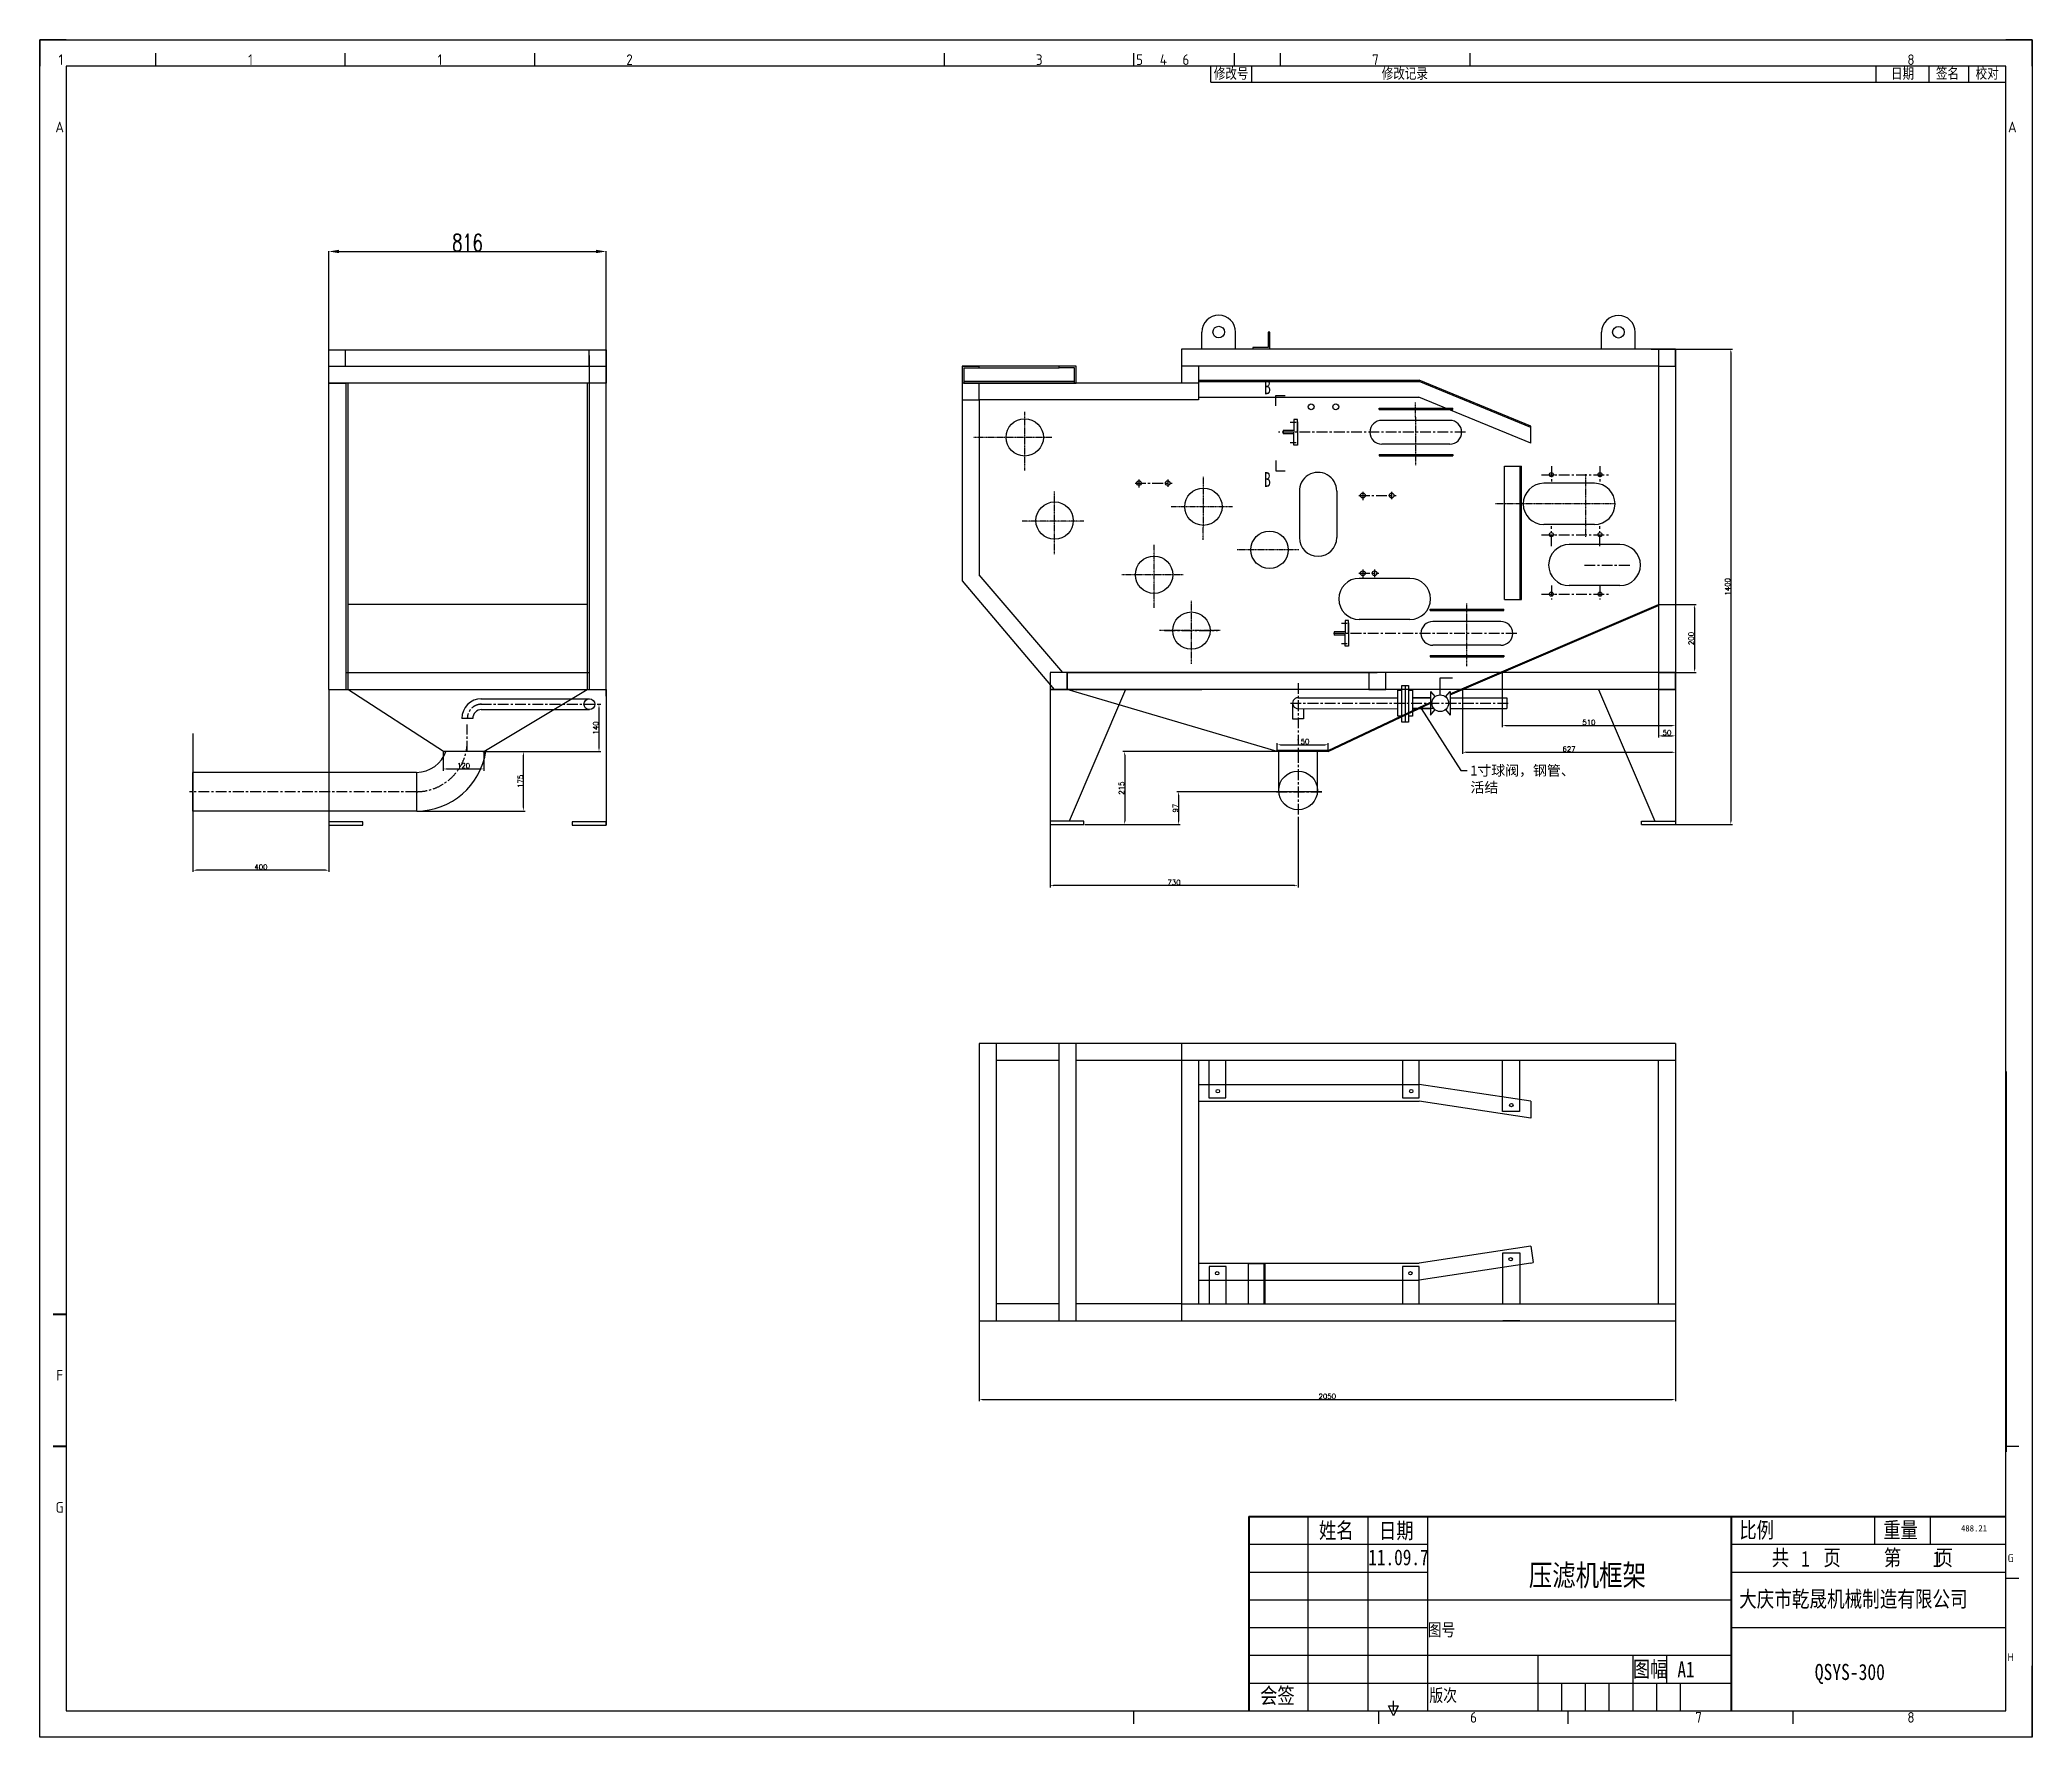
# Model space of a CAD drawing. Header units: inches. Extents: x -166203 to -65610, y -6981 to 11093.
# Drawn here: x -89751 to -83886, y -6981 to -1984 of the extents above; entities that cross this region are included whole.
import ezdxf
from ezdxf.enums import TextEntityAlignment as Align

# ---------------------------------------------------------------- set-up
doc = ezdxf.new("R2010")
doc.units = ezdxf.units.IN
doc.header["$MEASUREMENT"] = 0
doc.linetypes.add('CENTERX2', pattern=[101.6, 63.5, -12.7, 12.7, -12.7])
doc.linetypes.add('HIDDEN2', pattern=[0.1875, 0.125, -0.0625])
doc.layers.get('0').update_dxf_attribs({"lineweight": 25})
doc.layers.get('Defpoints').update_dxf_attribs({"color": 5})
for name, color, linetype in [('FRAME035', 2, 'Continuous'), ('ZHU', 7, 'Continuous'), ('中心线', 1, 'CENTERX2'), ('细线', 30, 'Continuous'), ('虚线', 3, 'HIDDEN2')]:
    doc.layers.add(name, color=color, linetype=linetype)
doc.layers.add('图层2', color=3, linetype='Continuous', lineweight=40)
doc.styles.add('ISOCP', font='isocp.shx')
doc.styles.get("Standard").update_dxf_attribs({"font": 'txt.shx', "bigfont": 'whgtxt.shx'})
doc.styles.add('STYLE1', font='SIMFANG.TTF', dxfattribs={"width": 0.8, "height": 4})
doc.styles.add('宋体', font='txt.shx', dxfattribs={"width": 0.7, "bigfont": 'whgtxt.shx'})
doc.dimstyles.new('ISO-25', dxfattribs={"dimscale": 0, "dimtxt": 50, "dimasz": 30, "dimexe": 1.25, "dimexo": 0.625, "dimgap": 1, "dimtad": 1, "dimdec": 0, "dimzin": 1, "dimdsep": 46, "dimtxsty": '宋体', "dimcen": 2.5, "dimclrd": 4, "dimclre": 4, "dimclrt": 4, "dimadec": 0, "dimazin": 0, "dimtfac": 1, "dimtdec": 0, "dimtofl": 0, "dimtmove": 0, "dimatfit": 3, "dimfxl": 0, "dimtolj": 1, "dimtzin": 1, "dimarcsym": 0})
doc.dimstyles.get("Standard").update_dxf_attribs({"dimtxt": 15, "dimasz": 10, "dimexe": 5, "dimexo": 2, "dimgap": 2, "dimtad": 1, "dimdec": 0, "dimzin": 0, "dimdsep": 46, "dimtxsty": 'Standard', "dimcen": 0.09, "dimclrd": 4, "dimclre": 4, "dimclrt": 4, "dimadec": 1, "dimazin": 0, "dimtfac": 1, "dimtdec": 0, "dimtofl": 0, "dimtmove": 0, "dimatfit": 3, "dimfxl": 0, "dimtolj": 1, "dimtzin": 0, "dimarcsym": 0})

msp = doc.modelspace()

# ---------------------------------------------------------------- texts
at = {"color": 3, "linetype": 'Continuous', "style": 'ISOCP'}
for s, height, p in [('1', 31.1, (-89688.4, -2042.7)), ('1', 31.1, (-89130.5, -2042.7)), ('1', 31.1, (-88572.6, -2042.7)), ('2', 31.1, (-88014.6, -2042.7)), ('3', 31.1, (-86808.7, -2042.7)), ('5', 31.1, (-86513.3, -2042.7)), ('4', 31.1, (-86443.3, -2042.7)), ('6', 31.1, (-86376.9, -2042.7)), ('7', 31.1, (-85819, -2042.7)), ('8', 31.1, (-84242.6, -2042.7)), ('A', 31.1, (-89692.2, -2241)), ('A', 31.1, (-83944.2, -2241)), ('G', 23.3, (-83949, -6454.1)), ('H', 23.3, (-83949, -6745.7)), ('6', 31.1, (-85530.1, -6922.7)), ('7', 31.1, (-84867.8, -6922.7)), ('8', 31.1, (-84242.6, -6922.7))]:
    msp.add_text(s, height=height, dxfattribs=at).set_placement(p, align=Align.MIDDLE)
at = {"color": 3, "linetype": 'Continuous', "style": 'STYLE1', "width": 0.8}
for s, height, p in [('修改号', 31.1, (-86294.8, -2098.8)), ('修改记录', 31.1, (-85800.4, -2098.8)), ('日期', 31.1, (-84301.3, -2098.8)), ('签名', 31.1, (-84169, -2098.3)), ('校对', 31.1, (-84052.3, -2098.4)), ('姓名', 46.66, (-85985.2, -6395.7)), ('日期', 46.66, (-85808.4, -6396.4)), ('比例', 46.66, (-84747.8, -6394.6)), ('重量', 46.66, (-84324.1, -6394.4)), ('11.09.7', 46.66, (-85840.1, -6474.9)), ('1', 46.7, (-84565.9, -6479.4)), ('1', 46.7, (-84178.7, -6480.4)), ('压滤机框架', 63.23, (-85367.6, -6535.8)), ('大庆市乾晟机械制造有限公司', 47.421, (-84748.4, -6597.9)), ('图号', 37.32, (-85665.2, -6683.3)), ('图幅', 46.66, (-85061.1, -6804)), ('A1', 46.66, (-84930.1, -6804.8)), ('QSYS-300', 47.42, (-84525.7, -6812.7)), ('会签', 46.66, (-86158.6, -6882.1)), ('版次', 37.32, (-85660.3, -6876.4))]:
    msp.add_text(s, height=height, dxfattribs=at).set_placement(p)
at = {"color": 2, "linetype": 'Continuous', "style": 'STYLE1', "width": 0.8}
msp.add_text('共    页     第    页', height=46.656, dxfattribs=at).set_placement((-84652.6, -6475.9))
at = {"ltscale": 0.5, "char_height": 43.36, "width": 387.334, "style": '宋体'}
for insert, attachment_point in [((-86147.5, -2984.3), 1), ((-86147.5, -3300.3), 7)]:
    msp.add_mtext('{\\fNSimSun|b0|i0|c134|p49;B}', dxfattribs=dict(at, insert=insert, attachment_point=attachment_point))
at = {"color": 4, "ltscale": 0.5, "insert": (-85539.3, -4120.1), "char_height": 30, "width": 306.267, "attachment_point": 1}
msp.add_mtext('{\\fSimSun|b0|i0|c134|p2;1寸球阀，钢管、活结}', dxfattribs=at)
at = {"ltscale": 2, "insert": (-84185.2, -6331.7), "char_height": 15, "width": 221.616, "attachment_point": 1}
msp.add_mtext('\\pl105;{\\fSimSun|b0|i0|c134|p2;\\C3;\\P\\pl90;\\H1.25x;488.21}', dxfattribs=at)
at = {"layer": '图层2', "color": 3, "linetype": 'Continuous', "style": 'ISOCP'}
for s, p in [('F', (-89692.2, -5915.7)), ('G', (-89692.2, -6304.5))]:
    msp.add_text(s, height=31.1, dxfattribs=at).set_placement(p, align=Align.MIDDLE)

# ---------------------------------------------------------------- blocks, each defined once
blk = doc.blocks.new('*D203')
at = {"color": 4, "lineweight": -2, "ltscale": 0.5}
for p, q in [((-88899.7, -2969), (-88899.7, -2606.2)), ((-88869.7, -2607.4), (-88113.7, -2607.4)), ((-88083.7, -2994), (-88083.7, -2606.2))]:
    blk.add_line(p, q, dxfattribs=at)
at = {"color": 4, "ltscale": 0.5}
for points in [[(-88869.7, -2602.4), (-88869.7, -2612.4), (-88899.7, -2607.4)], [(-88113.7, -2602.4), (-88113.7, -2612.4), (-88083.7, -2607.4)]]:
    blk.add_solid(points, dxfattribs=at)
at = {"layer": 'Defpoints', "color": 0, "ltscale": 0.5}
for p in [(-88083.7, -2607.4), (-88899.7, -2969.6), (-88083.7, -2994.6)]:
    blk.add_point(p, dxfattribs=at)
at = {"color": 4, "ltscale": 0.5, "insert": (-88491.7, -2581.4), "char_height": 50, "attachment_point": 5, "style": '宋体'}
blk.add_mtext('\\A1;816', dxfattribs=at)
blk = doc.blocks.new('*D204')
at = {"color": 4, "lineweight": -2, "ltscale": 0.5}
for p, q in [((-86985.8, -5728.5), (-86985.8, -5992.2)), ((-84935.8, -5728.5), (-84935.8, -5992.2)), ((-86975.8, -5987.2), (-84945.8, -5987.2))]:
    blk.add_line(p, q, dxfattribs=at)
at = {"color": 4, "ltscale": 0.5}
for points in [[(-86975.8, -5985.6), (-86975.8, -5988.9), (-86985.8, -5987.2)], [(-84945.8, -5985.6), (-84945.8, -5988.9), (-84935.8, -5987.2)]]:
    blk.add_solid(points, dxfattribs=at)
at = {"layer": 'Defpoints', "color": 0, "ltscale": 0.5}
for p in [(-86985.8, -5726.5), (-84935.8, -5726.5), (-84935.8, -5987.2)]:
    blk.add_point(p, dxfattribs=at)
at = {"color": 4, "ltscale": 0.5, "insert": (-85960.8, -5977.7), "char_height": 15, "attachment_point": 5}
blk.add_mtext('\\A1;2050', dxfattribs=at)
blk = doc.blocks.new('*D205')
at = {"color": 4, "lineweight": -2, "ltscale": 0.5}
for p, q in [((-85007.5, -2894.6), (-84767.9, -2894.6)), ((-84772.9, -2904.6), (-84772.9, -4284.6)), ((-84947.1, -4294.6), (-84767.9, -4294.6))]:
    blk.add_line(p, q, dxfattribs=at)
at = {"color": 4, "ltscale": 0.5}
for points in [[(-84774.5, -2904.6), (-84771.2, -2904.6), (-84772.9, -2894.6)], [(-84774.5, -4284.6), (-84771.2, -4284.6), (-84772.9, -4294.6)]]:
    blk.add_solid(points, dxfattribs=at)
at = {"layer": 'Defpoints', "color": 0, "ltscale": 0.5}
for p in [(-85009.5, -2894.6), (-84949.1, -4294.6), (-84772.9, -4294.6)]:
    blk.add_point(p, dxfattribs=at)
at = {"color": 4, "ltscale": 0.5, "insert": (-84782.4, -3594.6), "char_height": 15, "attachment_point": 5, "rotation": 90}
blk.add_mtext('\\A1;1400', dxfattribs=at)
blk = doc.blocks.new('*D208')
at = {"color": 4, "lineweight": -2, "ltscale": 0.5}
for p, q in [((-88368.7, -4079.7), (-88321.5, -4079.7)), ((-88326.5, -4244.7), (-88326.5, -4089.7)), ((-88640.2, -4254.7), (-88321.5, -4254.7))]:
    blk.add_line(p, q, dxfattribs=at)
at = {"color": 4, "ltscale": 0.5}
for points in [[(-88328.2, -4089.7), (-88324.8, -4089.7), (-88326.5, -4079.7)], [(-88328.2, -4244.7), (-88324.8, -4244.7), (-88326.5, -4254.7)]]:
    blk.add_solid(points, dxfattribs=at)
at = {"layer": 'Defpoints', "color": 0, "ltscale": 0.5}
for p in [(-88370.7, -4079.7), (-88326.5, -4079.7), (-88642.2, -4254.7)]:
    blk.add_point(p, dxfattribs=at)
at = {"color": 4, "ltscale": 0.5, "insert": (-88336, -4167.2), "char_height": 15, "attachment_point": 5, "rotation": 90}
blk.add_mtext('\\A1;175', dxfattribs=at)
blk = doc.blocks.new('*D209')
at = {"color": 4, "lineweight": -2, "ltscale": 0.5}
for p, q in [((-88107.6, -3940.1), (-88099.6, -3940.1)), ((-88104.6, -3950.1), (-88104.6, -4069.7)), ((-88446.9, -4079.7), (-88099.6, -4079.7))]:
    blk.add_line(p, q, dxfattribs=at)
at = {"color": 4, "ltscale": 0.5}
for points in [[(-88106.2, -3950.1), (-88102.9, -3950.1), (-88104.6, -3940.1)], [(-88106.2, -4069.7), (-88102.9, -4069.7), (-88104.6, -4079.7)]]:
    blk.add_solid(points, dxfattribs=at)
at = {"layer": 'Defpoints', "color": 0, "ltscale": 0.5}
for p in [(-88109.6, -3940.1), (-88448.9, -4079.7), (-88104.6, -4079.7)]:
    blk.add_point(p, dxfattribs=at)
at = {"color": 4, "ltscale": 0.5, "insert": (-88114.1, -4009.9), "char_height": 15, "attachment_point": 5, "rotation": 90}
blk.add_mtext('\\A1;140', dxfattribs=at)
blk = doc.blocks.new('*D210')
at = {"color": 4, "lineweight": -2, "ltscale": 0.5}
for p, q in [((-88563.2, -4081.7), (-88563.2, -4135.8)), ((-88443.1, -4081.7), (-88443.1, -4135.8)), ((-88553.2, -4130.8), (-88453.1, -4130.8))]:
    blk.add_line(p, q, dxfattribs=at)
at = {"color": 4, "ltscale": 0.5}
for points in [[(-88553.2, -4129.1), (-88553.2, -4132.4), (-88563.2, -4130.8)], [(-88453.1, -4129.1), (-88453.1, -4132.4), (-88443.1, -4130.8)]]:
    blk.add_solid(points, dxfattribs=at)
at = {"layer": 'Defpoints', "color": 0, "ltscale": 0.5}
for p in [(-88563.2, -4079.7), (-88443.1, -4079.7), (-88443.1, -4130.8)]:
    blk.add_point(p, dxfattribs=at)
at = {"color": 4, "ltscale": 0.5, "insert": (-88503.2, -4121.3), "char_height": 15, "attachment_point": 5}
blk.add_mtext('\\A1;120', dxfattribs=at)
blk = doc.blocks.new('*D211')
at = {"color": 4, "lineweight": -2, "ltscale": 0.5}
for p, q in [((-89299.7, -4026.2), (-89299.7, -4433.8)), ((-88899.7, -4235.5), (-88899.7, -4433.8)), ((-88909.7, -4428.8), (-89289.7, -4428.8))]:
    blk.add_line(p, q, dxfattribs=at)
at = {"color": 4, "ltscale": 0.5}
for points in [[(-89289.7, -4427.2), (-89289.7, -4430.5), (-89299.7, -4428.8)], [(-88909.7, -4427.2), (-88909.7, -4430.5), (-88899.7, -4428.8)]]:
    blk.add_solid(points, dxfattribs=at)
at = {"layer": 'Defpoints', "color": 0, "ltscale": 0.5}
for p in [(-89299.7, -4024.2), (-88899.7, -4233.5), (-89299.7, -4428.8)]:
    blk.add_point(p, dxfattribs=at)
at = {"color": 4, "ltscale": 0.5, "insert": (-89099.7, -4419.3), "char_height": 15, "attachment_point": 5}
blk.add_mtext('\\A1;400', dxfattribs=at)
blk = doc.blocks.new('*D216')
at = {"color": 4, "lineweight": -2, "ltscale": 0.5}
for p, q in [((-86108, -4077.7), (-86108, -4054.6)), ((-86098, -4059.6), (-85967.7, -4059.6)), ((-85957.7, -4077.7), (-85957.7, -4054.6))]:
    blk.add_line(p, q, dxfattribs=at)
at = {"color": 4, "ltscale": 0.5}
for points in [[(-86098, -4057.9), (-86098, -4061.2), (-86108, -4059.6)], [(-85967.7, -4057.9), (-85967.7, -4061.2), (-85957.7, -4059.6)]]:
    blk.add_solid(points, dxfattribs=at)
at = {"layer": 'Defpoints', "color": 0, "ltscale": 0.5}
for p in [(-86108, -4079.7), (-85957.7, -4059.6), (-85957.7, -4079.7)]:
    blk.add_point(p, dxfattribs=at)
at = {"color": 4, "ltscale": 0.5, "insert": (-86032.8, -4050.1), "char_height": 15, "attachment_point": 5}
blk.add_mtext('\\A1;150', dxfattribs=at)
blk = doc.blocks.new('*D217')
at = {"color": 4, "lineweight": -2, "ltscale": 0.5}
for p, q in [((-86110, -4079.7), (-86562.1, -4079.7)), ((-86557.1, -4089.7), (-86557.1, -4284.6)), ((-86674.9, -4294.6), (-86552.1, -4294.6))]:
    blk.add_line(p, q, dxfattribs=at)
at = {"color": 4, "ltscale": 0.5}
for points in [[(-86558.8, -4089.7), (-86555.4, -4089.7), (-86557.1, -4079.7)], [(-86558.8, -4284.6), (-86555.4, -4284.6), (-86557.1, -4294.6)]]:
    blk.add_solid(points, dxfattribs=at)
at = {"layer": 'Defpoints', "color": 0, "ltscale": 0.5}
for p in [(-86108, -4079.7), (-86676.9, -4294.6), (-86557.1, -4294.6)]:
    blk.add_point(p, dxfattribs=at)
at = {"color": 4, "ltscale": 0.5, "insert": (-86566.6, -4187.2), "char_height": 15, "attachment_point": 5, "rotation": 90}
blk.add_mtext('\\A1;215', dxfattribs=at)
blk = doc.blocks.new('*D218')
at = {"color": 4, "lineweight": -2, "ltscale": 0.5}
for p, q in [((-84985.8, -3651.8), (-84985.8, -4038.4)), ((-84935.8, -3848.6), (-84935.8, -4038.4)), ((-84975.8, -4033.4), (-84945.8, -4033.4))]:
    blk.add_line(p, q, dxfattribs=at)
at = {"color": 4, "ltscale": 0.5}
for points in [[(-84975.8, -4031.7), (-84975.8, -4035), (-84985.8, -4033.4)], [(-84945.8, -4031.7), (-84945.8, -4035), (-84935.8, -4033.4)]]:
    blk.add_solid(points, dxfattribs=at)
at = {"layer": 'Defpoints', "color": 0, "ltscale": 0.5}
for p in [(-84985.8, -3649.8), (-84935.8, -3846.6), (-84935.8, -4033.4)]:
    blk.add_point(p, dxfattribs=at)
at = {"color": 4, "ltscale": 0.5, "insert": (-84960.8, -4023.9), "char_height": 15, "attachment_point": 5}
blk.add_mtext('\\A1;50', dxfattribs=at)
blk = doc.blocks.new('*D219')
at = {"color": 4, "lineweight": -2, "ltscale": 0.5}
for p, q in [((-84983.8, -3646.8), (-84875.1, -3646.8)), ((-84880.1, -3656.8), (-84880.1, -3836.6)), ((-84983.8, -3846.6), (-84875.1, -3846.6))]:
    blk.add_line(p, q, dxfattribs=at)
at = {"color": 4, "ltscale": 0.5}
for points in [[(-84881.8, -3656.8), (-84878.4, -3656.8), (-84880.1, -3646.8)], [(-84881.8, -3836.6), (-84878.4, -3836.6), (-84880.1, -3846.6)]]:
    blk.add_solid(points, dxfattribs=at)
at = {"layer": 'Defpoints', "color": 0, "ltscale": 0.5}
for p in [(-84985.8, -3646.8), (-84985.8, -3846.6), (-84880.1, -3846.6)]:
    blk.add_point(p, dxfattribs=at)
at = {"color": 4, "ltscale": 0.5, "insert": (-84889.6, -3746.7), "char_height": 15, "attachment_point": 5, "rotation": 90}
blk.add_mtext('\\A1;200', dxfattribs=at)
blk = doc.blocks.new('*D220')
at = {"color": 4, "lineweight": -2, "ltscale": 0.5}
for p, q in [((-85976.8, -4197.7), (-86403.4, -4197.7)), ((-86398.4, -4207.7), (-86398.4, -4284.6)), ((-86595.2, -4294.6), (-86393.4, -4294.6))]:
    blk.add_line(p, q, dxfattribs=at)
at = {"color": 4, "ltscale": 0.5}
for points in [[(-86400.1, -4207.7), (-86396.7, -4207.7), (-86398.4, -4197.7)], [(-86400.1, -4284.6), (-86396.7, -4284.6), (-86398.4, -4294.6)]]:
    blk.add_solid(points, dxfattribs=at)
at = {"layer": 'Defpoints', "color": 0, "ltscale": 0.5}
for p in [(-85974.8, -4197.7), (-86597.2, -4294.6), (-86398.4, -4294.6)]:
    blk.add_point(p, dxfattribs=at)
at = {"color": 4, "ltscale": 0.5, "insert": (-86407.9, -4246.2), "char_height": 15, "attachment_point": 5, "rotation": 90}
blk.add_mtext('\\A1;97', dxfattribs=at)
blk = doc.blocks.new('*D221')
at = {"color": 4, "lineweight": -2, "ltscale": 0.5}
for p, q in [((-86776.9, -4250.4), (-86776.9, -4479.3)), ((-86046.8, -4272.1), (-86046.8, -4479.3)), ((-86056.8, -4474.3), (-86766.9, -4474.3))]:
    blk.add_line(p, q, dxfattribs=at)
at = {"color": 4, "ltscale": 0.5}
for points in [[(-86766.9, -4472.7), (-86766.9, -4476), (-86776.9, -4474.3)], [(-86056.8, -4472.7), (-86056.8, -4476), (-86046.8, -4474.3)]]:
    blk.add_solid(points, dxfattribs=at)
at = {"layer": 'Defpoints', "color": 0, "ltscale": 0.5}
for p in [(-86776.9, -4248.4), (-86046.8, -4270.1), (-86776.9, -4474.3)]:
    blk.add_point(p, dxfattribs=at)
at = {"color": 4, "ltscale": 0.5, "insert": (-86411.9, -4464.8), "char_height": 15, "attachment_point": 5}
blk.add_mtext('\\A1;730', dxfattribs=at)
blk = doc.blocks.new('*D222')
at = {"color": 4, "lineweight": -2, "ltscale": 0.5}
for p, q in [((-85562.4, -3898.6), (-85562.4, -4086.6)), ((-84935.8, -3976.3), (-84935.8, -4086.6)), ((-85552.4, -4081.6), (-84945.8, -4081.6))]:
    blk.add_line(p, q, dxfattribs=at)
at = {"color": 4, "ltscale": 0.5}
for points in [[(-85552.4, -4079.9), (-85552.4, -4083.3), (-85562.4, -4081.6)], [(-84945.8, -4079.9), (-84945.8, -4083.3), (-84935.8, -4081.6)]]:
    blk.add_solid(points, dxfattribs=at)
at = {"layer": 'Defpoints', "color": 0, "ltscale": 0.5}
for p in [(-85562.4, -3896.6), (-84935.8, -3974.3), (-84935.8, -4081.6)]:
    blk.add_point(p, dxfattribs=at)
at = {"color": 4, "ltscale": 0.5, "insert": (-85249.1, -4072.1), "char_height": 15, "attachment_point": 5}
blk.add_mtext('\\A1;627', dxfattribs=at)
blk = doc.blocks.new('*D223')
at = {"color": 4, "lineweight": -2, "ltscale": 0.5}
for p, q in [((-85445.6, -3848.6), (-85445.6, -4008.1)), ((-84935.8, -3945.5), (-84935.8, -4008.1)), ((-85435.6, -4003.1), (-84945.8, -4003.1))]:
    blk.add_line(p, q, dxfattribs=at)
at = {"color": 4, "ltscale": 0.5}
for points in [[(-85435.6, -4001.5), (-85435.6, -4004.8), (-85445.6, -4003.1)], [(-84945.8, -4001.5), (-84945.8, -4004.8), (-84935.8, -4003.1)]]:
    blk.add_solid(points, dxfattribs=at)
at = {"layer": 'Defpoints', "color": 0, "ltscale": 0.5}
for p in [(-85445.6, -3846.6), (-84935.8, -3943.5), (-84935.8, -4003.1)]:
    blk.add_point(p, dxfattribs=at)
at = {"color": 4, "ltscale": 0.5, "insert": (-85190.7, -3993.6), "char_height": 15, "attachment_point": 5}
blk.add_mtext('\\A1;510', dxfattribs=at)

# ---------------------------------------------------------------- dimensions: what is measured, and where the dimension line sits
at = {"ltscale": 0.04}
dim = msp.add_linear_dim(base=(-88083.7, -2607.4), p1=(-88899.7, -2969.6), p2=(-88083.7, -2994.6), dimstyle='ISO-25', override={"dimscale": 1}, dxfattribs=at)
dim.commit()
dim.dimension.update_dxf_attribs({"geometry": '*D203', "text_midpoint": (-88491.7, -2581.4)})
at = {"ltscale": 0.5}
for base, p1, p2, picture, middle in [((-84772.9, -4294.6), (-85009.5, -2894.6), (-84949.1, -4294.6), '*D205', (-84782.4, -3594.6)), ((-84880.1, -3846.6), (-84985.8, -3646.8), (-84985.8, -3846.6), '*D219', (-84889.6, -3746.7)), ((-88104.6, -4079.7), (-88109.6, -3940.1), (-88448.9, -4079.7), '*D209', (-88114.1, -4009.9)), ((-86557.1, -4294.6), (-86108, -4079.7), (-86676.9, -4294.6), '*D217', (-86566.6, -4187.2)), ((-86398.4, -4294.6), (-85974.8, -4197.7), (-86597.2, -4294.6), '*D220', (-86407.9, -4246.2))]:
    dim = msp.add_linear_dim(base=base, p1=p1, p2=p2, angle=90, dimstyle='Standard', dxfattribs=at)
    dim.commit()
    dim.dimension.update_dxf_attribs({"geometry": picture, "text_midpoint": middle})
for base, p1, p2, picture, middle in [((-84935.8, -4033.4), (-84985.8, -3649.8), (-84935.8, -3846.6), '*D218', (-84960.8, -4023.9)), ((-84935.8, -4003.1), (-85445.6, -3846.6), (-84935.8, -3943.5), '*D223', (-85190.7, -3993.6)), ((-84935.8, -4081.6), (-85562.4, -3896.6), (-84935.8, -3974.3), '*D222', (-85249.1, -4072.1)), ((-89299.7, -4428.8), (-88899.7, -4233.5), (-89299.7, -4024.2), '*D211', (-89099.7, -4419.3)), ((-85957.7, -4059.6), (-86108, -4079.7), (-85957.7, -4079.7), '*D216', (-86032.8, -4050.1)), ((-88443.1, -4130.8), (-88563.2, -4079.7), (-88443.1, -4079.7), '*D210', (-88503.2, -4121.3)), ((-86776.9, -4474.3), (-86046.8, -4270.1), (-86776.9, -4248.4), '*D221', (-86411.9, -4464.8)), ((-84935.8, -5987.2), (-86985.8, -5726.5), (-84935.8, -5726.5), '*D204', (-85960.8, -5977.7))]:
    dim = msp.add_linear_dim(base=base, p1=p1, p2=p2, dimstyle='Standard', dxfattribs=at)
    dim.commit()
    dim.dimension.update_dxf_attribs({"geometry": picture, "text_midpoint": middle})
dim = msp.add_linear_dim(base=(-88326.5, -4079.7), p1=(-88642.2, -4254.7), p2=(-88370.7, -4079.7), angle=90, dimstyle='Standard', dxfattribs=at)
dim.commit()
dim.dimension.update_dxf_attribs({"geometry": '*D208', "text_midpoint": (-88326.5, -4167.2), "dimtype": 160})

# ---------------------------------------------------------------- linework, layer by layer
at = {"color": 3, "linetype": 'Continuous'}
for p, q in [((-89750.5, -1984.4), (-89750.5, -2062.1)), ((-89672.8, -1984.4), (-89750.5, -1984.4)), ((-83885.8, -1984.4), (-83963.6, -1984.4)), ((-83885.8, -2062.1), (-83885.8, -1984.4)), ((-89409.5, -2062.1), (-89409.5, -2023.3)), ((-88851.5, -2062.1), (-88851.5, -2023.3)), ((-88293.6, -2062.1), (-88293.6, -2023.3)), ((-87087.7, -2062.1), (-87087.7, -2023.3)), ((-86529.7, -2062.1), (-86529.7, -2023.3)), ((-86234.3, -2062.1), (-86234.3, -2023.3)), ((-86098, -2062.1), (-86098, -2023.3)), ((-85540, -2062.1), (-85540, -2023.3)), ((-83924.7, -6125.6), (-83963.6, -6125.6)), ((-86016.9, -6903.2), (-86016.9, -6331.7)), ((-85840.2, -6903.2), (-85840.2, -6331.7)), ((-84348.5, -6413.3), (-84348.5, -6331.7)), ((-84185.2, -6413.3), (-84185.2, -6331.7)), ((-86191.9, -6413.3), (-85665.2, -6413.3)), ((-84772.3, -6413.3), (-83963.6, -6413.3)), ((-86191.9, -6495), (-85665.2, -6495)), ((-84772.3, -6495), (-83963.6, -6495)), ((-83924.7, -6514.4), (-83963.6, -6514.4)), ((-86191.9, -6576.6), (-85665.2, -6576.6)), ((-86191.9, -6658.3), (-85665.2, -6658.3)), ((-86191.9, -6739.9), (-85665.2, -6739.9)), ((-85340.4, -6903.2), (-85340.4, -6739.9)), ((-85060.5, -6903.2), (-85060.5, -6739.9)), ((-84962.2, -6739.9), (-84962.2, -6821.6)), ((-86191.9, -6821.6), (-84772.3, -6821.6)), ((-85270.5, -6903.2), (-85270.5, -6821.6)), ((-85200.5, -6903.2), (-85200.5, -6821.6)), ((-85130.5, -6903.2), (-85130.5, -6821.6)), ((-84990.5, -6903.2), (-84990.5, -6821.6)), ((-84920.5, -6903.2), (-84920.5, -6821.6)), ((-86529.7, -6942.1), (-86529.7, -6903.2)), ((-85809.1, -6942.1), (-85809.1, -6903.2)), ((-85766.2, -6917.8), (-85780.8, -6888.6)), ((-85780.8, -6888.6), (-85751.6, -6888.6)), ((-85766.2, -6903.2), (-85766.2, -6874.1)), ((-85751.6, -6888.6), (-85766.2, -6917.8)), ((-85251.2, -6942.1), (-85251.2, -6903.2)), ((-84588.9, -6942.1), (-84588.9, -6903.2)), ((-83885.8, -6981), (-83885.8, -6903.2)), ((-83885.8, -6981), (-83963.6, -6981))]:
    msp.add_line(p, q, dxfattribs=at)
at = {"color": 2, "linetype": 'Continuous'}
for p, q in [((-83963.6, -2062.1), (-89672.8, -2062.1)), ((-89672.8, -2062.1), (-89672.8, -6903.2)), ((-86304, -2108.8), (-86304, -2062.1)), ((-86304, -2108.8), (-83963.6, -2108.8)), ((-86182.7, -2108.8), (-86182.7, -2062.1)), ((-84344.6, -2108.8), (-84344.6, -2062.1)), ((-84189.1, -2108.8), (-84189.1, -2062.1)), ((-84072.5, -2108.8), (-84072.5, -2062.1)), ((-83963.6, -6903.2), (-83963.6, -2062.1)), ((-86191.9, -6331.7), (-83963.6, -6331.7)), ((-85665.2, -6903.2), (-85665.2, -6331.7)), ((-85665.2, -6576.6), (-84772.3, -6576.6)), ((-84772.3, -6658.3), (-83963.6, -6658.3)), ((-85665.2, -6739.9), (-84772.3, -6739.9)), ((-83885.8, -6981), (-83885.8, -6771.4)), ((-89672.8, -6903.2), (-83963.6, -6903.2))]:
    msp.add_line(p, q, dxfattribs=at)
at = {"ltscale": 2}
for p, q in [((-86329.8, -2894.6), (-86329.8, -2844.6)), ((-86230.8, -2894.6), (-86230.8, -2844.6)), ((-85153.2, -2895.1), (-85153.2, -2845.1)), ((-85054.2, -2895.1), (-85054.2, -2845.1)), ((-88899.7, -2994.6), (-88899.7, -2896.6)), ((-88899.7, -2896.6), (-88083.7, -2896.6)), ((-88851.1, -2944.6), (-88851.1, -2896.6)), ((-88133.7, -2944.6), (-88133.7, -2896.6)), ((-88133.7, -2945.6), (-88133.7, -2897.6)), ((-88133.7, -2913.6), (-88133.7, -2995.6)), ((-88083.7, -2896.6), (-88083.7, -2994.6)), ((-88899.7, -2994.6), (-88899.7, -2944.6)), ((-88899.7, -2944.6), (-88083.7, -2944.6)), ((-88083.7, -2994.6), (-88083.7, -2944.6)), ((-86339.8, -2986.6), (-85689.8, -2986.6)), ((-86339.8, -2990.6), (-85689.8, -2990.6)), ((-85361.8, -3121.2), (-85689.8, -2986.6)), ((-85361.8, -3125.2), (-85689.8, -2990.6)), ((-88899.7, -3384.6), (-88899.7, -2994.6)), ((-88899.7, -2994.6), (-88899.7, -2994.6)), ((-88899.7, -2994.6), (-88899.7, -2994.6)), ((-88899.7, -2994.6), (-88849.7, -2994.6)), ((-88083.7, -2994.6), (-88899.7, -2994.6)), ((-88849.7, -2994.6), (-88849.7, -3896.6)), ((-88843.7, -2994.6), (-88843.7, -3896.6)), ((-88139.7, -2994.6), (-88139.7, -3896.6)), ((-88083.7, -2994.6), (-88133.7, -2994.6)), ((-88133.7, -2994.6), (-88133.7, -3896.6)), ((-88083.7, -3896.6), (-88083.7, -2994.6)), ((-86339.8, -3036.6), (-85690.8, -3036.6)), ((-85361.8, -3171.2), (-85690.8, -3036.6)), ((-85361.8, -3171.2), (-85361.8, -3121.2)), ((-88899.7, -3896.6), (-88899.7, -3384.6)), ((-85599.3, -3909.4), (-84985.8, -3646.8)), ((-85599.3, -3912.4), (-84985.8, -3649.8)), ((-88083.7, -3916.6), (-88083.7, -3750.9)), ((-88849.7, -3846.6), (-88133.7, -3846.6)), ((-88849.7, -3846.6), (-88133.7, -3846.6)), ((-88899.7, -3896.6), (-88083.7, -3896.6)), ((-88562, -4079.7), (-88843.7, -3896.6)), ((-88443.1, -4079.7), (-88139.7, -3896.6)), ((-86108, -4079.7), (-86726.9, -3896.6)), ((-85957.7, -4076.7), (-85656.8, -3934.1)), ((-85957.7, -4079.7), (-85656.8, -3937.1)), ((-88443.1, -4079.7), (-88563, -4079.7)), ((-85957.7, -4076.7), (-86108, -4076.7)), ((-85957.7, -4079.7), (-86108, -4079.7)), ((-86389.8, -4939.2), (-86985.8, -4939.2)), ((-86985.8, -4939.2), (-86985.8, -5755.2)), ((-86935.8, -4939.2), (-86935.8, -5755.2)), ((-86749.8, -5755.2), (-86749.8, -4939.2)), ((-86699.8, -5755.2), (-86699.8, -4939.2)), ((-84935.8, -4939.2), (-86389.8, -4939.2)), ((-86389.8, -4939.2), (-86389.8, -5755.2)), ((-84935.8, -4939.2), (-84935.8, -5755.2)), ((-86749.8, -4989.2), (-86935.8, -4989.2)), ((-86389.8, -4989.2), (-86699.8, -4989.2)), ((-84935.8, -4989.2), (-86389.8, -4989.2)), ((-86339.8, -4989.2), (-86339.8, -5705.2)), ((-86309.1, -4989.2), (-86309.1, -5099.2)), ((-86259.1, -5099.2), (-86259.1, -4989.2)), ((-85739.8, -4989.2), (-85739.8, -5099.2)), ((-85689.8, -5099.2), (-85689.8, -4989.2)), ((-85445.4, -5139.2), (-85445.4, -4989.2)), ((-85395.4, -4989.2), (-85395.4, -5139.2)), ((-84985.8, -5705.2), (-84985.8, -4989.2)), ((-86339.8, -5059.2), (-85689.8, -5059.2)), ((-86309.1, -5099.2), (-86259.1, -5099.2)), ((-85739.8, -5099.2), (-85689.8, -5099.2)), ((-85361.8, -5109.2), (-85689.8, -5059.2)), ((-86339.8, -5109.2), (-85689.8, -5109.2)), ((-85361.8, -5159.2), (-85689.8, -5109.2)), ((-85395.4, -5139.2), (-85445.4, -5139.2)), ((-85361.8, -5109.2), (-85361.8, -5159.2)), ((-85361.8, -5535.2), (-85689.8, -5585.2)), ((-85444.4, -5705.2), (-85444.4, -5555.2)), ((-85444.4, -5555.2), (-85394.4, -5555.2)), ((-85394.4, -5555.2), (-85394.4, -5705.2)), ((-85361.8, -5535.2), (-85354.3, -5584)), ((-86339.8, -5585.2), (-85689.8, -5585.2)), ((-86339.8, -5585.2), (-85689.8, -5585.2)), ((-86258.7, -5595.2), (-86308.7, -5595.2)), ((-86308.7, -5595.2), (-86308.7, -5705.2)), ((-86258.7, -5705.2), (-86258.7, -5595.2)), ((-86147.8, -5587.2), (-86193.8, -5587.2)), ((-86193.8, -5587.2), (-86193.8, -5705.2)), ((-86143.8, -5587.2), (-86147.8, -5587.2)), ((-86147.8, -5587.2), (-86147.8, -5705.2)), ((-86143.8, -5705.2), (-86143.8, -5587.2)), ((-85689.8, -5595.2), (-85739.8, -5595.2)), ((-85739.8, -5595.2), (-85739.8, -5705.2)), ((-85361.8, -5585.2), (-85689.8, -5635.2)), ((-85689.8, -5705.2), (-85689.8, -5595.2)), ((-85361.8, -5585.2), (-85354.3, -5584)), ((-86339.8, -5635.2), (-85689.8, -5635.2)), ((-86749.8, -5705.2), (-86935.8, -5705.2)), ((-86389.8, -5705.2), (-86699.8, -5705.2)), ((-86389.8, -5705.2), (-85689.8, -5705.2)), ((-86389.8, -5705.2), (-84935.8, -5705.2)), ((-86985.8, -5755.2), (-86389.8, -5755.2)), ((-86985.8, -5755.2), (-86699.8, -5755.2)), ((-86389.8, -5755.2), (-85689.8, -5755.2)), ((-86389.8, -5755.2), (-84935.8, -5755.2)), ((-86389.8, -5755.2), (-86193.8, -5755.2)), ((-86389.8, -5755.2), (-86193.8, -5755.2)), ((-86193.8, -5755.2), (-86143.8, -5755.2)), ((-86193.8, -5755.2), (-86143.8, -5755.2)), ((-85394.4, -5755.2), (-85444.4, -5755.2))]:
    msp.add_line(p, q, dxfattribs=at)
at = {"ltscale": 0.5}
for p, q in [((-86129.8, -2844.6), (-86134.8, -2844.6)), ((-86134.8, -2844.6), (-86134.8, -2889.6)), ((-86129.8, -2894.6), (-86129.8, -2844.6)), ((-86134.8, -2889.6), (-86179.8, -2889.6)), ((-86179.8, -2889.6), (-86179.8, -2894.6)), ((-86985.8, -2949.6), (-86749.8, -2949.6)), ((-86112, -3061.7), (-86112, -3031)), ((-86112, -3031), (-86085, -3031)), ((-86048.9, -3101.8), (-86058.9, -3101.8)), ((-86058.9, -3101.8), (-86058.9, -3139.6)), ((-86048.9, -3139.6), (-86048.9, -3101.8)), ((-85808.3, -3068.6), (-85591.3, -3068.6)), ((-85808.3, -3072.6), (-85808.3, -3068.6)), ((-85808.3, -3072.6), (-85591.3, -3072.6)), ((-85600.2, -3104.6), (-85800.4, -3104.6)), ((-85591.3, -3072.6), (-85591.3, -3068.6)), ((-86058.9, -3134.6), (-86090.8, -3134.6)), ((-86090.8, -3134.6), (-86090.8, -3144.6)), ((-86058.9, -3144.6), (-86090.8, -3144.6)), ((-86058.9, -3177.5), (-86058.9, -3139.6)), ((-86048.9, -3108.6), (-86048.9, -3170.6)), ((-86048.9, -3139.6), (-86048.9, -3177.5)), ((-86112, -3222.8), (-86112, -3253.6)), ((-86048.9, -3177.5), (-86058.9, -3177.5)), ((-85808.3, -3204.6), (-85591.3, -3204.6)), ((-85808.3, -3204.6), (-85808.3, -3208.6)), ((-85808.3, -3208.6), (-85591.3, -3208.6)), ((-85600.2, -3174.6), (-85800.4, -3174.6)), ((-85591.3, -3204.6), (-85591.3, -3208.6)), ((-86112, -3253.6), (-86085, -3253.6)), ((-85439.2, -3632.1), (-85439.2, -3239.6)), ((-85439.2, -3239.6), (-85389.2, -3239.6)), ((-85394.2, -3239.6), (-85394.2, -3632.1)), ((-85389.2, -3632.1), (-85389.2, -3239.6)), ((-85174.2, -3289.9), (-85323.4, -3289.9)), ((-85174.2, -3410.9), (-85323.4, -3410.9)), ((-85099.4, -3470.1), (-85248.6, -3470.1)), ((-85717.3, -3569.7), (-85866.5, -3569.7)), ((-85439.2, -3632.1), (-85389.2, -3632.1)), ((-85099.4, -3591.1), (-85248.6, -3591.1)), ((-88139.7, -3646.8), (-88843.7, -3646.8)), ((-85898.4, -3693.8), (-85908.4, -3693.8)), ((-85908.4, -3693.8), (-85908.4, -3731.6)), ((-85898.4, -3731.6), (-85898.4, -3693.8)), ((-85717.3, -3690.7), (-85866.5, -3690.7)), ((-85657.8, -3660.6), (-85440.8, -3660.6)), ((-85657.8, -3664.6), (-85657.8, -3660.6)), ((-85657.8, -3664.6), (-85440.8, -3664.6)), ((-85440.8, -3664.6), (-85440.8, -3660.6)), ((-85908.4, -3726.6), (-85940.3, -3726.6)), ((-85940.3, -3726.6), (-85940.3, -3736.6)), ((-85908.4, -3736.6), (-85940.3, -3736.6)), ((-85908.4, -3769.5), (-85908.4, -3731.6)), ((-85898.4, -3700.6), (-85898.4, -3762.6)), ((-85898.4, -3731.6), (-85898.4, -3769.5)), ((-85449.7, -3696.6), (-85649.9, -3696.6)), ((-85898.4, -3769.5), (-85908.4, -3769.5)), ((-85657.8, -3796.6), (-85440.8, -3796.6)), ((-85657.8, -3796.6), (-85657.8, -3800.6)), ((-85657.8, -3800.6), (-85440.8, -3800.6)), ((-85449.7, -3766.6), (-85649.9, -3766.6)), ((-85440.8, -3796.6), (-85440.8, -3800.6)), ((-85628.1, -3912.7), (-85628.1, -3862.8)), ((-85628.1, -3862.8), (-85591.8, -3862.8)), ((-85731.6, -3885.3), (-85731.6, -3993)), ((-85656.8, -3902.3), (-85656.8, -3972)), ((-85656.8, -3902.3), (-85643.6, -3918.3)), ((-85612.5, -3918.3), (-85599.3, -3902.3)), ((-85599.3, -3902.3), (-85599.3, -3972)), ((-85432.3, -3921.1), (-85432.3, -3953.1)), ((-88476.2, -3982.1), (-88508.1, -3982.1)), ((-86062.9, -3937.2), (-86062.9, -3983.2)), ((-86062.9, -3983.2), (-86046.8, -3983.2)), ((-86030.7, -3983.2), (-86046.8, -3983.2)), ((-86030.7, -3953.3), (-86030.7, -3983.2)), ((-85656.8, -3972), (-85643.6, -3956)), ((-85612.5, -3956), (-85599.3, -3972)), ((-88435.2, -4079.7), (-88549.2, -4079.7)), ((-86103.8, -4194), (-86103.8, -4079.7)), ((-85990, -4197.7), (-85990, -4079.7)), ((-88642.2, -4140.7), (-89299.7, -4140.7)), ((-89299.7, -4254.7), (-89299.7, -4140.7)), ((-88642.2, -4140.7), (-88642.2, -4254.7)), ((-88642.4, -4254.7), (-89299.7, -4254.7)), ((-88799.7, -4286.6), (-88899.7, -4286.6)), ((-88799.7, -4296.6), (-88799.7, -4286.6)), ((-88083.7, -4286.6), (-88183.7, -4286.6)), ((-88183.7, -4286.6), (-88183.7, -4296.6)), ((-88083.7, -4296.6), (-88083.7, -4286.6)), ((-86676.9, -4284.6), (-86776.9, -4284.6)), ((-86676.9, -4294.6), (-86676.9, -4284.6)), ((-85035.8, -4294.6), (-85035.8, -4284.6)), ((-85035.8, -4284.6), (-84935.8, -4284.6)), ((-85035.8, -4294.6), (-84935.8, -4294.6))]:
    msp.add_line(p, q, dxfattribs=at)
at = {"ltscale": 0.03}
for p, q in [((-84935.8, -2894.6), (-86389.8, -2894.6)), ((-86389.8, -2894.6), (-86389.8, -2994.6)), ((-84935.8, -2894.6), (-84935.8, -3896.6)), ((-84985.8, -2944.6), (-86389.8, -2944.6)), ((-86339.8, -2944.6), (-86339.8, -2994.6)), ((-84985.8, -2944.6), (-84985.8, -3846.6)), ((-86339.8, -2994.6), (-87035.8, -2994.6)), ((-87035.8, -2994.6), (-87035.8, -3577.3)), ((-86389.8, -3044.6), (-86985.8, -3044.6)), ((-86985.8, -3044.6), (-86985.8, -3559.2)), ((-86339.8, -3044.6), (-86389.8, -3044.6)), ((-86339.8, -2994.6), (-86339.8, -3044.6)), ((-87035.8, -3577.3), (-86764.9, -3896.6)), ((-84985.8, -3846.6), (-86758.4, -3846.6)), ((-88899.7, -3896.6), (-88899.7, -4296.6)), ((-88083.7, -3896.6), (-88083.7, -4296.6)), ((-84935.8, -3896.6), (-86776.9, -3896.6)), ((-86776.9, -3896.6), (-86776.9, -4294.6)), ((-86776.9, -3896.6), (-86329.8, -3896.6)), ((-86555, -3896.6), (-86720.7, -4284.6)), ((-84935.8, -3896.6), (-85297.8, -3896.6)), ((-85162.4, -3896.6), (-84996.7, -4284.6)), ((-84935.8, -3896.6), (-84935.8, -4294.6)), ((-88899.7, -4296.6), (-88799.7, -4296.6)), ((-88183.7, -4296.6), (-88083.7, -4296.6)), ((-86776.9, -4294.6), (-86676.9, -4294.6))]:
    msp.add_line(p, q, dxfattribs=at)
at = {"ltscale": 10}
for p, q in [((-88452.4, -3924.1), (-88132.8, -3924.1)), ((-86046.8, -3921.1), (-85753.5, -3921.1)), ((-85709.8, -3921.1), (-85656.8, -3921.1)), ((-85656.8, -3921.2), (-85709.8, -3921.2)), ((-85599.3, -3921.1), (-85432.3, -3921.1)), ((-88451.6, -3956.1), (-88132.8, -3956.1)), ((-86046.6, -3953.3), (-85753.5, -3953.2)), ((-85646.6, -3953.2), (-85709.8, -3953.2)), ((-85709.8, -3953.2), (-85656.8, -3953.2)), ((-85599.3, -3953.2), (-85432.3, -3953.1))]:
    msp.add_line(p, q, dxfattribs=at)
at = {"ltscale": 0.5}
for points in [[(-85741.4, -3975.3), (-85753.5, -3975.3), (-85753.5, -3898.5), (-85741.4, -3898.5)], [(-85721.9, -3898.5), (-85709.8, -3898.5), (-85709.8, -3975.3), (-85721.9, -3975.3)]]:
    msp.add_lwpolyline(points, dxfattribs=at)
msp.add_lwpolyline([(-85741.4, -3885.3), (-85721.9, -3885.3), (-85721.9, -3993), (-85741.4, -3993)], close=True, dxfattribs=at)
at = {"ltscale": 2}
for centre, radius in [((-86280.3, -2844.6), 17), ((-85103.7, -2845.1), 17), ((-86282.9, -5079.2), 5), ((-85713.6, -5079.2), 5), ((-85418.9, -5120.2), 5), ((-85420.9, -5574.1), 5), ((-86284.9, -5615.2), 5), ((-85716, -5615.2), 5)]:
    msp.add_circle(centre, radius, dxfattribs=at)
at = {"ltscale": 0.5}
for centre, radius in [((-86851.4, -3154.6), 55), ((-86008.2, -3064.7), 8.73), ((-85935.8, -3064.7), 8.73), ((-86515.1, -3289.1), 7), ((-86430.4, -3289.1), 7), ((-85301.2, -3264.6), 6), ((-85158, -3264.6), 6), ((-86325.3, -3358.7), 55), ((-85856.1, -3325.7), 7), ((-85771.4, -3325.7), 7), ((-86763.4, -3399.6), 55), ((-86130.8, -3485.6), 55), ((-85301.2, -3441.1), 6), ((-85158, -3441.1), 6), ((-86470.5, -3559.1), 55), ((-85856.1, -3554.6), 7), ((-85821.6, -3554.6), 7), ((-85301.2, -3616.1), 6), ((-85158, -3616.1), 6), ((-86360.8, -3723.6), 55), ((-88132.8, -3940.1), 16), ((-85628.1, -3937.2), 24.5), ((-86046.8, -4194), 57)]:
    msp.add_circle(centre, radius, dxfattribs=at)
at = {"ltscale": 2}
for centre in [(-86280.3, -2844.6), (-85103.7, -2845.1)]:
    msp.add_arc(centre, 49.5, 0, 180, dxfattribs=at)
at = {"ltscale": 0.5}
for centre, radius, start, end in [((-85800.4, -3139.6), 35, 90, 270), ((-85600.2, -3139.6), 35, 270, 90), ((-85323.4, -3350.4), 60.5, 90, 270), ((-85174.2, -3350.4), 60.5, 270, 90), ((-85248.6, -3530.6), 60.5, 90, 270), ((-85099.4, -3530.6), 60.5, 270, 90), ((-85866.5, -3630.2), 60.5, 90, 270), ((-85717.3, -3630.2), 60.5, 270, 90), ((-85649.9, -3731.6), 35, 90, 270), ((-85449.7, -3731.6), 35, 270, 90), ((-88450.2, -3982.1), 58, 90, 180), ((-86046.8, -3937.2), 16.1, 90, 270.72511), ((-88450.2, -3982.1), 26, 90, 180), ((-88642.2, -4047.7), 93, 270, 341.18094), ((-88642.2, -4047.7), 207, 270, 351.66692)]:
    msp.add_arc(centre, radius, start, end, dxfattribs=at)
at = {"layer": 'FRAME035', "color": 3}
for p, q in [((-89750.5, -1984.4), (-83885.8, -1984.4)), ((-89750.5, -6981), (-89750.5, -1984.4)), ((-83885.8, -1984.4), (-83885.8, -6981)), ((-83885.8, -6981), (-89750.5, -6981))]:
    msp.add_line(p, q, dxfattribs=at)
at = {"layer": 'FRAME035', "ltscale": 2}
msp.add_line((-86700.1, -3896.6), (-86697.5, -3898.9), dxfattribs=at)
at = {"layer": 'ZHU', "ltscale": 2}
for p, q in [((-86739.4, -3846.6), (-86985.8, -3559.2)), ((-86726.9, -3846.6), (-86726.9, -3896.6)), ((-86726.9, -3846.6), (-85813.8, -3846.6))]:
    msp.add_line(p, q, dxfattribs=at)
at = {"layer": '中心线', "ltscale": 0.04}
for p, q in [((-86851.4, -3251.9), (-86851.4, -3079.5)), ((-85699.8, -3236.9), (-85700.8, -3051.9)), ((-86771.5, -3154.6), (-87002.8, -3154.6)), ((-86325.8, -3456), (-86324.8, -3271)), ((-85199.6, -3447.7), (-85199.6, -3262.7)), ((-86763.4, -3498.9), (-86763.4, -3313.9)), ((-86239.9, -3358.7), (-86420.1, -3358.7)), ((-85113.7, -3350.4), (-85465.1, -3350.4)), ((-86677.5, -3401.6), (-86858.8, -3401.6)), ((-86470.5, -3656.4), (-86470.5, -3471.4)), ((-86044.9, -3485.6), (-86226.1, -3485.6)), ((-86384.6, -3559.1), (-86565.9, -3559.1)), ((-86360.8, -3820.9), (-86360.8, -3635.9)), ((-85549.8, -3827.9), (-85549.8, -3643.9)), ((-86275.9, -3723.6), (-86455.1, -3723.6))]:
    msp.add_line(p, q, dxfattribs=at)
at = {"layer": '中心线', "ltscale": 0.5}
for p, q in [((-85553.9, -3139.6), (-86104.4, -3139.6)), ((-86069.9, -3110), (-86052.5, -3110)), ((-86069.9, -3169.3), (-86052.5, -3169.3)), ((-86515.1, -3278.2), (-86515.1, -3302.6)), ((-86430.4, -3278.2), (-86430.4, -3300.2)), ((-85329.8, -3264.6), (-85127.6, -3264.6)), ((-85301.2, -3239.6), (-85301.2, -3289.6)), ((-85158, -3239.6), (-85158, -3289.6)), ((-86526.7, -3289.1), (-86417, -3289.1)), ((-85867.7, -3325.7), (-85758, -3325.7)), ((-85856.1, -3314.7), (-85856.1, -3339.1)), ((-85771.4, -3314.7), (-85771.4, -3336.8)), ((-85329.8, -3441.1), (-85127.6, -3441.1)), ((-85301.2, -3475.1), (-85301.2, -3416.1)), ((-85158, -3475.1), (-85158, -3416.1)), ((-85867.7, -3554.6), (-85808.8, -3554.6)), ((-85856.1, -3543.7), (-85856.1, -3568.1)), ((-85821.6, -3543.7), (-85821.6, -3565.8)), ((-85203.7, -3530.6), (-85068.2, -3530.6)), ((-85329.8, -3616.1), (-85127.6, -3616.1)), ((-85301.2, -3591.1), (-85301.2, -3632.1)), ((-85158, -3591.1), (-85158, -3632.1)), ((-86439.8, -3723.6), (-86283.8, -3723.6)), ((-85403.1, -3731.6), (-85944, -3731.6)), ((-85919.3, -3702), (-85902, -3702)), ((-85919.3, -3761.3), (-85902, -3761.3)), ((-86046.8, -3877.8), (-86046.8, -4270.1)), ((-88453.1, -3940.2), (-88100.1, -3940.1)), ((-86069.5, -3937.2), (-85426.5, -3937.1)), ((-88492.2, -4079.7), (-88492.2, -3999.4)), ((-88642.2, -4197.7), (-89309.9, -4197.7)), ((-86110.6, -4197.7), (-85974.8, -4197.7))]:
    msp.add_line(p, q, dxfattribs=at)
for centre, radius, start, end in [((-88450.2, -3982.1), 42, 90, 180), ((-88642.2, -4047.7), 150, 270, 0)]:
    msp.add_arc(centre, radius, start, end, dxfattribs=at)
at = {"layer": '图层2', "ltscale": 2}
for p, q in [((-83963.6, -5021.5), (-83963.6, -6141.2)), ((-86191.9, -6331.7), (-86191.9, -6903.2)), ((-84772.3, -6331.7), (-84772.3, -6903.2))]:
    msp.add_line(p, q, dxfattribs=at)
at = {"layer": '图层2', "color": 3, "linetype": 'Continuous'}
for p, q in [((-89672.8, -5736.8), (-89711.6, -5736.8)), ((-89672.8, -6125.6), (-89711.6, -6125.6))]:
    msp.add_line(p, q, dxfattribs=at)
at = {"layer": '图层2', "ltscale": 10}
msp.add_line((-86191.9, -6331.7), (-83963.6, -6331.7), dxfattribs=at)
at = {"layer": '细线', "ltscale": 2}
for p, q in [((-86699.8, -2944.6), (-87035.8, -2944.6)), ((-87035.8, -2944.6), (-87035.8, -2994.6)), ((-87035.8, -2944.6), (-86985.8, -2944.6)), ((-87030.8, -2949.6), (-86985.8, -2949.6)), ((-87030.8, -2949.6), (-87030.8, -2994.6)), ((-87030.8, -2989.6), (-86704.8, -2989.6)), ((-86985.8, -2949.6), (-86985.8, -2944.6)), ((-86749.8, -2944.6), (-86799.8, -2944.6)), ((-86749.8, -2949.6), (-86749.8, -2944.6)), ((-86704.8, -2949.6), (-86749.8, -2949.6)), ((-86704.8, -2994.6), (-86704.8, -2949.6)), ((-86699.8, -2994.6), (-86699.8, -2944.6)), ((-87030.8, -2994.6), (-87035.8, -2994.6)), ((-87030.8, -2994.6), (-86699.8, -2994.6)), ((-86042.8, -3312.6), (-86042.8, -3449.6)), ((-85932.8, -3312.6), (-85932.8, -3449.6)), ((-86130.8, -3485.6), (-86130.8, -3485.6)), ((-84985.8, -3662.6), (-84985.8, -3662.6)), ((-85549.8, -3731.6), (-85549.8, -3731.6)), ((-85986.8, -3846.6), (-85986.8, -3846.6)), ((-85126.8, -3846.6), (-85126.8, -3846.6))]:
    msp.add_line(p, q, dxfattribs=at)
for centre, start, end in [((-85987.8, -3312.6), 0, 182.30272), ((-85987.8, -3449.6), 180, 0)]:
    msp.add_arc(centre, 55, start, end, dxfattribs=at)
at = {"layer": '虚线', "ltscale": 2}
for p, q in [((-84960.8, -2894.6), (-84985.8, -2894.6)), ((-84985.8, -2894.6), (-84985.8, -2944.6)), ((-84935.8, -2894.6), (-84960.8, -2894.6)), ((-84935.8, -2944.6), (-84935.8, -2894.6)), ((-84985.8, -2944.6), (-84935.8, -2944.6)), ((-87010.8, -2994.6), (-87035.8, -2994.6)), ((-87035.8, -2994.6), (-87035.8, -3044.6)), ((-87035.8, -3044.6), (-86985.8, -3044.6)), ((-86985.8, -2994.6), (-87010.8, -2994.6)), ((-86985.8, -3044.6), (-86985.8, -2994.6)), ((-86751.9, -3846.6), (-86776.9, -3846.6)), ((-86776.9, -3846.6), (-86776.9, -3896.6)), ((-86726.9, -3846.6), (-86751.9, -3846.6)), ((-86726.9, -3896.6), (-86726.9, -3846.6)), ((-85813.8, -3846.6), (-85838.8, -3846.6)), ((-85838.8, -3846.6), (-85838.8, -3896.6)), ((-85788.8, -3846.6), (-85813.8, -3846.6)), ((-85788.8, -3896.6), (-85788.8, -3846.6)), ((-84960.8, -3846.6), (-84985.8, -3846.6)), ((-84985.8, -3846.6), (-84985.8, -3896.6)), ((-84935.8, -3846.6), (-84960.8, -3846.6)), ((-84935.8, -3896.6), (-84935.8, -3846.6)), ((-86776.9, -3896.6), (-86726.9, -3896.6)), ((-85838.8, -3896.6), (-85788.8, -3896.6)), ((-84985.8, -3896.6), (-84935.8, -3896.6))]:
    msp.add_line(p, q, dxfattribs=at)

msp.set_redraw_order([(e.dxf.handle, doc.entitydb.next_handle()) for e in msp.query("TEXT MTEXT ATTDEF DIMENSION ARC_DIMENSION")])  # texts and dimensions are drawn at this point

# ---------------------------------------------------------------- leaders
at = {"ltscale": 0.5, "annotation_type": 0, "has_hookline": 1, "hookline_direction": 0, "text_width": 287.7}
msp.add_leader([(-85684.4, -3953.2), (-85567.9, -4135.1), (-85549.3, -4135.1)], dimstyle='Standard', override={"dimgap": 10, "dimtad": 0}, dxfattribs=at)

doc.saveas('drawing.dxf')
